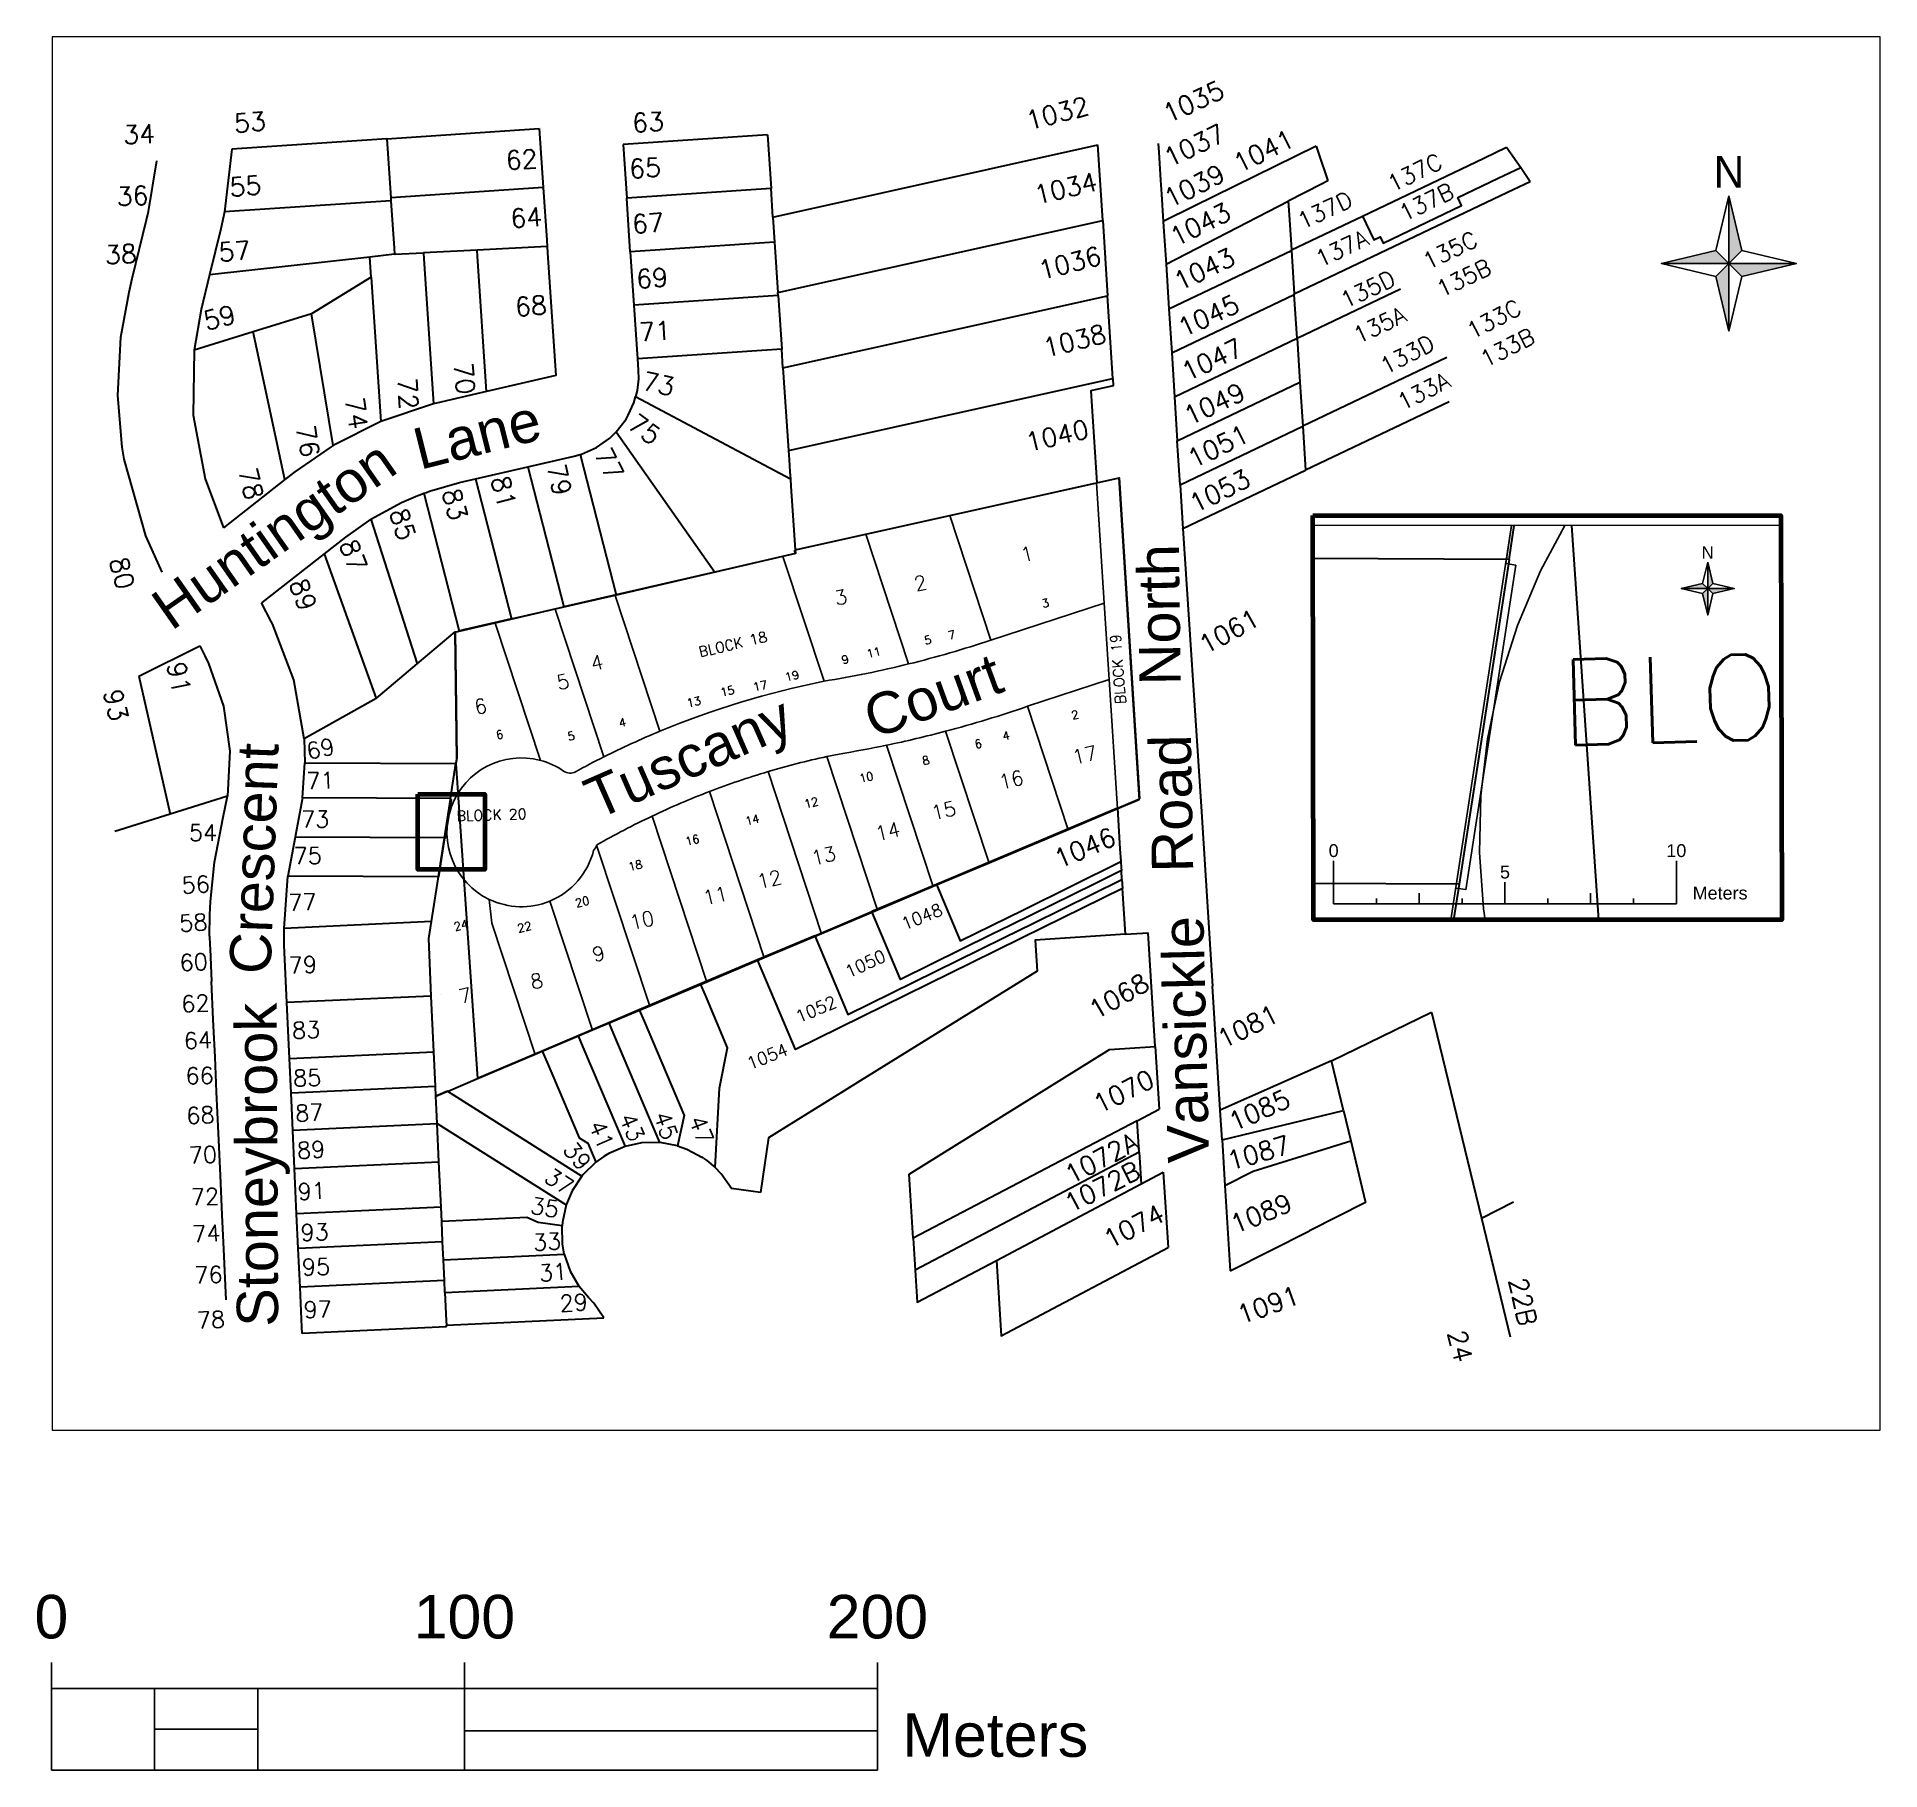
# Paper-space layout 'Layout2' of a CAD drawing. Header units: inches. Extents: x -0.03 to 8.44, y 0.06 to 8.03.
# The model-space entities are those that its viewports show. They can reach past a viewport. Long polylines and large blocks are cut down to what shows.
import ezdxf
from ezdxf.enums import TextEntityAlignment as Align

# ---------------------------------------------------------------- set-up
doc = ezdxf.new("R2010")
doc.units = ezdxf.units.IN
doc.header["$MEASUREMENT"] = 0
doc.layers.get('0').update_dxf_attribs({"color": 170})
for name, color, linetype, lineweight in [('Address', 3, 'Continuous', 30), ('Lot_Num', 6, 'Continuous', 30), ('Parcel', 8, 'Continuous', 30), ('Street Name', 244, 'Continuous', 30)]:
    doc.layers.add(name, color=color, linetype=linetype, lineweight=lineweight)
doc.layers.add('NewParcel', color=10, linetype='Continuous')
doc.styles.add('$10$Scale Bar', font='arial.ttf')
doc.styles.add('$13$Scale Bar', font='arial.ttf')
doc.styles.add('$3$North Arrow Text', font='', dxfattribs={"height": 0.1})
doc.styles.add('North Arrow Text', font='', dxfattribs={"height": 0.1})
doc.styles.add('ROMANS', font='romans.shx', dxfattribs={"height": 0.05})
doc.styles.get("Standard").update_dxf_attribs({"font": 'arial.ttf'})
doc.styles.get('$3$North Arrow Text').set_extended_font_data('Bodoni MT')
doc.styles.get('North Arrow Text').set_extended_font_data('Bodoni MT')

psp = doc.layouts.new('Layout2')

msp = doc.modelspace()

# ---------------------------------------------------------------- texts
at = {"layer": 'Address', "linetype": 'Continuous', "style": 'ROMANS'}
for s, p in [('3', (640506.0540137232, 4780738.617540958)), ('7', (640483.3966119636, 4780730.957394945)), ('5', (640477.5823000604, 4780729.700924013)), ('11', (640465.3104301512, 4780726.864292101)), ('9', (640457.5939006055, 4780724.991003788)), ('19', (640445.5536319597, 4780721.219685932)), ('17', (640437.827561513, 4780718.781957904)), ('15', (640429.8996750358, 4780717.513622805)), ('13', (640421.7580798261, 4780714.901288591)), ('2', (640513.2649439817, 4780711.62364859)), ('4', (640403.6345572755, 4780709.719504358)), ('6', (640373.9071689772, 4780706.78194361)), ('5', (640391.2209231217, 4780706.455547856)), ('4', (640496.5208809191, 4780706.553433057)), ('6', (640489.8017014334, 4780704.569430028)), ('8', (640477.1305098771, 4780700.539527428)), ('10', (640463.5333901583, 4780696.688728968)), ('12', (640450.2150655409, 4780690.525800633)), ('14', (640435.9156939029, 4780686.383700043)), ('16', (640421.403479707, 4780681.444299242)), ('18', (640407.6089608963, 4780675.316609367)), ('20', (640394.763645341, 4780666.533971404)), ('24', (640365.388551911, 4780660.833086366)), ('22', (640380.772646651, 4780660.42319477))]:
    msp.add_text(s, height=2, rotation=13.040497, dxfattribs=at).set_placement(p, align=Align.RIGHT)
at = {"layer": 'Lot_Num', "color": 7, "linetype": 'Continuous', "style": 'ROMANS'}
for s, height, rotation, p in [('1035', 4.5, 24.806152, (640534.7794314887, 4780855.516336021)), ('53', 4.5, 5.439818900000001, (640308.7557453986, 4780853.203867276)), ('63', 4.5, 3.109618900000001, (640405.0754995081, 4780853.385046951)), ('1037', 4.5, 25.7995, (640535.108697296, 4780844.810008219)), ('1041', 4.5, 26.332458, (640551.9374977013, 4780843.414204604)), ('65', 4.5, 3.4677119, (640404.3495386065, 4780842.246853654)), ('1039', 4.5, 26.565063, (640535.1726760052, 4780834.949273028)), ('55', 4.5, 4.6026311, (640307.6339955698, 4780837.791989813)), ('1043', 4.5, 26.50058, (640536.6104104631, 4780825.63714185)), ('67', 4.5, 4.0024719, (640405.0754939007, 4780828.873221661)), ('57', 4.5, 4.8483891, (640304.9836136512, 4780822.041784874)), ('1043', 4.5, 25.68927, (640537.5317982399, 4780814.880128008)), ('69', 4.5, 3.7882388, (640406.0631004269, 4780815.592650135)), ('1045', 4.5, 24.955383, (640538.4737478539, 4780803.665801626)), ('59', 4.5, 14.560731, (640301.8581086283, 4780805.374000165)), ('71', 4.5, 3.788727, (640406.7671195567, 4780802.734651402)), ('1047', 4.5, 25.441193, (640539.3540100767, 4780792.994923982)), ('73', 4.5, 347.8580929942704, (640407.0711942372, 4780791.095067272)), ('1049', 4.5, 25.136261, (640539.9031830092, 4780782.348808656)), ('75', 4.5, 323.6925049942704, (640403.4901781518, 4780781.955569627)), ('1051', 4.5, 26.283537, (640540.9117755594, 4780771.93235317)), ('77', 4.5, 296.7748409942704, (640395.5866816388, 4780775.5511415)), ('79', 4.5, 283.0867919942704, (640384.2688815731, 4780772.537273752)), ('1053', 4.5, 26.566101, (640541.3287124638, 4780761.092291258)), ('81', 4.5, 283.9885249942704, (640370.7151706442, 4780769.523846983)), ('83', 4.5, 285.0325319942705, (640358.86344289, 4780766.412157246)), ('85', 4.5, 287.2634889942704, (640346.1228072661, 4780761.495009589)), ('87', 4.5, 290.8418579942704, (640333.9546714999, 4780753.737206919)), ('89', 4.5, 290.8053589942704, (640321.7991619685, 4780744.235546607)), ('1061', 4.5, 28.76159699999999, (640543.8100689808, 4780726.881317889)), ('91', 4.5, 281.5372919942704, (640292.2369068466, 4780724.689721189)), ('93', 4.5, 283.0376889942705, (640276.8684457658, 4780717.969152128)), ('69', 4, 12.099518, (640326.5476656746, 4780701.492164)), ('71', 4, 1.677551, (640326.0969942106, 4780694.361591185)), ('73', 4, 0.32458499, (640324.776775093, 4780685.071766092)), ('75', 4, 0.7537230300000001, (640322.9977541383, 4780676.212907051)), ('77', 4, 2.0960081, (640321.7725931673, 4780664.881072111)), ('79', 4, 3.3121641, (640321.9159969544, 4780649.645074854)), ('1081', 4.5, 26.249451, (640548.0845752172, 4780631.493760797)), ('83', 4, 2.1432502, (640322.6482410992, 4780633.949133104)), ('85', 4, 1.396423, (640322.8931845328, 4780622.413327974)), ('1085', 4.5, 24.153259, (640550.6790973096, 4780611.413712002)), ('87', 4, 2.686249, (640323.4381784312, 4780613.897931696)), ('1087', 4.5, 16.202026, (640549.83325139, 4780602.039095406)), ('89', 4, 3.645049999999999, (640323.9025954386, 4780604.859779901)), ('91', 4, 3.3668821, (640324.0519037294, 4780594.887186117)), ('1089', 4.5, 22.283508, (640550.9646221214, 4780586.65676647)), ('93', 4, 2.181, (640324.7145578777, 4780585.005182817)), ('95', 4, 1.497131, (640325.0316987839, 4780576.646416731)), ('1091', 4.5, 19.851257, (640552.4614988745, 4780564.768434948)), ('97', 4, 1.960724, (640325.4548738212, 4780566.315904969))]:
    msp.add_text(s, height=height, rotation=rotation, dxfattribs=at).set_placement(p)
for s, height, rotation, p in [('1032', 4.5, 14.731416, (640515.937593611, 4780857.802694947)), ('34', 4.5, 2.48175, (640289.5348726229, 4780850.849844355)), ('62', 4.5, 3.7883301, (640382.1641040044, 4780844.804650372)), ('137C', 4, 25.88623, (640601.5576161668, 4780844.879408539)), ('1034', 4.5, 13.334749, (640517.9493848037, 4780839.457395863)), ('36', 4.5, 2.892822, (640287.9409975959, 4780835.939601202)), ('137B', 4, 25.618103, (640604.3711863351, 4780837.693342078)), ('137D', 4, 24.947845, (640579.8110311923, 4780835.642349779)), ('64', 4.5, 4.2139587, (640383.3307776235, 4780830.796816639)), ('137A', 4, 25.329712, (640583.7120982761, 4780826.334012376)), ('135C', 4, 25.650909, (640610.1122187662, 4780826.027837502)), ('38', 4.5, 3.0809939, (640285.1113770469, 4780821.842986252)), ('1036', 4.5, 14.508087, (640518.9511074638, 4780821.487481345)), ('135B', 4, 25.712036, (640613.4381417247, 4780819.318762193)), ('135D', 4, 25.270844, (640590.2032404984, 4780816.543134198)), ('68', 4.5, 4.516785099999999, (640384.4326350753, 4780809.423721812)), ('133C', 4, 27.581451, (640620.6784632206, 4780809.594026959)), ('135A', 4, 25.345276, (640592.8215892995, 4780807.803244874)), ('1038', 4.5, 13.958496, (640520.0881876779, 4780802.59617489)), ('133B', 4, 27.27185100000001, (640623.960870856, 4780802.658049087)), ('133D', 4, 27.372894, (640599.6910044354, 4780800.997667998)), ('70', 4.5, 275.5745849942704, (640362.4700861783, 4780789.74716578)), ('133A', 4, 26.565063, (640603.4608725602, 4780791.920879803)), ('72', 4.5, 273.6573489942704, (640348.6540273958, 4780786.141207757)), ('74', 4.5, 278.0596309942704, (640336.5176689542, 4780781.228275779)), ('1040', 4.5, 13.040497, (640515.8731342996, 4780779.520759646)), ('76', 4.5, 280.2605589942704, (640324.9154272524, 4780774.431952996)), ('78', 4.5, 284.2369379942704, (640311.4205492471, 4780764.027386267)), ('80', 4.5, 284.2041319942704, (640280.1992327728, 4780742.373635078)), ('1046', 4.5, 22.826508, (640522.554314605, 4780681.090945522)), ('56', 4, 3.6543577, (640302.8169196799, 4780669.494800583)), ('1048', 3, 21.863831, (640480.4380479924, 4780664.044626714)), ('58', 4, 3.940399199999999, (640302.2468824799, 4780660.298461854)), ('1050', 3, 24.572144, (640466.7042030375, 4780652.891576418)), ('60', 4, 2.786346, (640302.2976684915, 4780650.6660985)), ('1068', 4.5, 29.560608, (640530.622468898, 4780646.109606782)), ('62', 4, 3.0137939, (640302.7355977476, 4780640.695500189)), ('1052', 3, 23.197512, (640454.7852979954, 4780641.747005333)), ('64', 4, 2.8482361, (640303.3208262522, 4780631.747204685)), ('1054', 3, 21.672026, (640443.0133846125, 4780630.197764522)), ('66', 4, 1.14563, (640303.6924323664, 4780623.094133788)), ('1070', 4.5, 26.626648, (640531.8808385392, 4780622.636355748)), ('68', 4, 2.9976499, (640303.939034991, 4780613.648470638)), ('45', 4, 288.9607849942705, (640412.341962634, 4780609.062892129)), ('43', 4, 293.6856079942704, (640404.4659179422, 4780608.600298479)), ('47', 4, 291.5257569942706, (640421.1339395692, 4780607.991895093)), ('41', 4, 292.7855219942704, (640397.007522914, 4780606.800168741)), ('1072A', 4.5, 28.022644, (640527.9505410754, 4780607.502519539)), ('39', 4, 309.0626219942703, (640392.2755296492, 4780601.676395191)), ('70', 4, 2.613708, (640304.5146489807, 4780604.016814624)), ('1072B', 4.5, 26.923645, (640528.4662510762, 4780600.531609832)), ('37', 4, 327.0173949942704, (640389.0806762208, 4780595.849062237)), ('72', 4, 2.2175901, (640305.0238341723, 4780593.864231831)), ('35', 4, 350.9840087942704, (640386.8620247561, 4780590.603444717)), ('1074', 4.5, 27.47045900000001, (640534.328350245, 4780590.116424229)), ('74', 4, 3.296783200000001, (640305.4024609525, 4780585.007043906)), ('33', 4, 3.9892273, (640387.8865828228, 4780583.060579703)), ('31', 4, 4.9082651, (640389.3615662967, 4780575.720068072)), ('76', 4, 2.120209, (640305.8614373663, 4780574.944103186)), ('22B', 4.5, 282.7714229942704, (640619.7301106004, 4780564.077344271)), ('29', 4, 3.5487061, (640394.3372390271, 4780568.271568917)), ('78', 4, 3.086792, (640306.4841422517, 4780564.11463578)), ('24', 4.5, 283.7218629942705, (640604.1696629784, 4780555.288014079))]:
    msp.add_text(s, height=height, rotation=rotation, dxfattribs=at).set_placement(p, align=Align.RIGHT)
at = {"layer": 'Lot_Num', "linetype": 'Continuous', "style": 'ROMANS'}
for s, height, p in [('1', 3.5, (640502.3983126032, 4780749.919783549)), ('2', 3.5, (640476.5952146119, 4780742.924204224)), ('3', 3.5, (640457.321892212, 4780739.467462492)), ('BLOCK 18', 2.5, (640437.860109232, 4780730.138514969)), ('4', 3.5, (640398.2664565721, 4780723.665216796)), ('5', 3.5, (640390.0367712079, 4780718.995291674)), ('6', 3.5, (640370.0977542995, 4780713.048083179)), ('17', 3.5, (640517.8348961073, 4780701.635100521)), ('16', 3.5, (640500.0356014968, 4780695.618499443)), ('15', 3.5, (640483.6790357856, 4780688.160020757)), ('14', 3.5, (640470.145778536, 4780683.116844573)), ('13', 3.5, (640454.5957255963, 4780677.236883699)), ('12', 3.5, (640441.4777172848, 4780671.517463082)), ('11', 3.5, (640428.386912898, 4780667.561508336)), ('10', 3.5, (640410.6044736601, 4780661.613081973)), ('9', 3.5, (640398.6736854475, 4780653.181566189)), ('8', 3.5, (640383.6712411433, 4780646.551566721)), ('7', 3.5, (640366.3587428996, 4780643.050972398))]:
    msp.add_text(s, height=height, rotation=13.040497, dxfattribs=at).set_placement(p, align=Align.RIGHT)
for s, rotation, p in [('BLOCK 19', 94.47745580089136, (640524.5011229115, 4780715.109680437)), ('BLOCK 20', 1.677551, (640362.480151575, 4780686.6490659))]:
    msp.add_text(s, height=2.5, rotation=rotation, dxfattribs=at).set_placement(p)
at = {"layer": 'Lot_Num', "color": 7, "linetype": 'Continuous', "style": 'ROMANS'}
msp.add_text('54', height=4, dxfattribs=at).set_placement((640304.483445, 4780681.845734), align=Align.RIGHT)

# ---------------------------------------------------------------- blocks, each defined once
blk = doc.blocks.new('*U34')
for p, q in [((-3.760769216545677e-09, 0.3749999999999967), (-3.760769260632962e-09, 0.4949999999999968)), ((1.897747387172649, 0.3749999699138404), (1.897747385270215, 0.4949999699138405)), ((3.795494780290367, 0.3749999999999967), (3.795494778387933, 0.4949999999999968)), ((3.795494780290367, 0.3749999999999967), (-3.760769029526045e-09, 0.3749999999999967)), ((-3.760769078772912e-09, 0), (-3.760769216545677e-09, 0.3749999999999967)), ((0.4744368482794299, 0.187500000000012), (0.4744368482794298, 0.3749999999999967)), ((0.9488736965588602, 0.187500000000012), (0.9488736965588602, 0.3749999999999967)), ((1.897747390264103, 0.1800000174747017), (1.897747387172649, 0.3749999699138404)), ((3.795494783381821, 0.1800000174747017), (3.795494780290367, 0.3749999999999967)), ((0.4744368482794299, 0), (0.4744368482794299, 0.187500000000012)), ((0.4744368482794299, 0.187500000000012), (0.9488736965588602, 0.187500000000012)), ((0.9488736965588603, 0), (0.9488736965588602, 0.187500000000012)), ((1.897747393117755, -3.008615611746086e-08), (1.897747390264103, 0.1800000174747017)), ((1.897747390264103, 0.1800000174747017), (3.795494783381821, 0.1800000174747017)), ((3.795494786235472, 0), (3.795494783381821, 0.1800000174747017)), ((-3.760769078772912e-09, 0), (0.4744368445186609, 2.905087838214812e-17)), ((0.4744368482794299, 0), (0.9488736965588603, 0)), ((0.9488736965588603, 0), (1.897747393117755, 0)), ((1.897747393117755, -3.008615611746086e-08), (3.795494786235472, 0))]:
    blk.add_line(p, q)
at = {"style": '$10$Scale Bar'}
for tag, p in [('Map.ScaleBar.Div0', (-5.94510485285582e-09, 0.5449999999999968)), ('Map.ScaleBar.Div', (2.999999992152488, 0.5449999524391524)), ('Map.ScaleBar.Div2', (5.999999992152461, 0.5449999999999968))]:
    blk.add_attdef(tag, text='', height=0.2, dxfattribs=at).set_placement(p, align=Align.BOTTOM_CENTER)
blk.add_attdef('Map.ScaleBar.Units.Label', text='', height=0.2, dxfattribs=at).set_placement((6.11511486714635, 0.1610754532047726), align=Align.MIDDLE_LEFT)
blk = doc.blocks.new('*U36')
at = {"linetype": 'ByBlock', "lineweight": -2}
h = blk.add_hatch(color=0, dxfattribs=at)
h.paths.add_polyline_path([(7.669333739762796e-07, 0.3104644990367267), (1.513736749057841e-16, 3.193034415387613e-16), (0.05977448239835381, 0.05977418708000126)])
h.paths.add_polyline_path([(5.535969568169283e-16, -1.990951275473315e-21), (-0.05977418708000103, 0.05977448239835392), (-0.3104644990367264, 7.669333739043381e-07)])
h.paths.add_polyline_path([(-7.669333740787359e-07, -0.3104644990367259), (1.513738834816318e-16, 4.037376288284824e-16), (-0.05977448239835361, -0.05977418708000126)])
h.paths.add_polyline_path([(5.551115123101163e-16, -1.994692648123083e-21), (0.05977418708000182, -0.05977448239835374), (0.3104644990367265, -7.66933374310272e-07)])
at = {"color": 0, "linetype": 'ByBlock', "lineweight": -2}
blk.add_lwpolyline([(7.669333740569443e-07, 0.3104644990367263), (0.0597744823983538, 0.05977418708000126), (0.3104644990367265, -7.66933374310272e-07), (0.05977418708000096, -0.05977448239835393), (-7.669333740787359e-07, -0.3104644990367259), (-0.05977448239835361, -0.05977418708000126), (-0.3104644990367263, 7.669333739052054e-07), (-0.05977418708000102, 0.05977448239835392)], close=True, dxfattribs=at)
for points in [[(7.669333739762796e-07, 0.3104644990367263), (1.513738834816318e-16, 4.037376288284824e-16), (-7.669333740787359e-07, -0.3104644990367259)], [(-0.3104644990367263, 7.669333739052054e-07), (-1.012256433461417e-17, -5.984077942186015e-22), (0.3104644990367265, -7.66933374310272e-07)], [(1.513738834816318e-16, 4.037376288284824e-16), (-0.05977448239835361, -0.05977418708000126)], [(-0.05977418708000102, 0.05977448239835392), (1.513738834816318e-16, 4.037376288284824e-16)], [(0.0597744823983538, 0.05977418708000126), (2.321216087165931e-16, 4.037374293592176e-16)], [(1.513738834816318e-16, 4.037376288284824e-16), (0.05977418708000113, -0.05977448239835303)]]:
    blk.add_lwpolyline(points, dxfattribs=at)
at = {"color": 0, "linetype": 'ByBlock', "lineweight": -2, "insert": (8.612199515746991e-07, 0.3486329190367103), "char_height": 0.1454621701121181, "attachment_point": 8, "rotation": 359.9998584635421, "style": 'North Arrow Text'}
blk.add_mtext('N', dxfattribs=at)
blk = doc.blocks.new('*U44')
at = {"linetype": 'ByBlock', "lineweight": -2}
h = blk.add_hatch(color=0, dxfattribs=at)
h.paths.add_polyline_path([(2.368738773724526e-06, 0.121676122113906), (3.968821682079312e-16, 1.251375589366815e-16), (0.02342699685584889, 0.02342608474006862)])
h.paths.add_polyline_path([(5.545179331486913e-16, -6.149221878342617e-21), (-0.02342608474006819, 0.0234269968558486), (-0.1216761221139055, 2.368738773359471e-06)])
h.paths.add_polyline_path([(-2.368738773089082e-06, -0.1216761221139056), (3.96882812412128e-16, 1.582286998404831e-16), (-0.02342699685584814, -0.02342608474006861)])
h.paths.add_polyline_path([(5.551115122526118e-16, -6.160777423088749e-21), (0.02342608474006918, -0.02342699685584853), (0.1216761221139062, -2.368738773517889e-06)])
at = {"color": 0, "linetype": 'ByBlock', "lineweight": -2}
blk.add_lwpolyline([(2.368738773756619e-06, 0.1216761221139058), (0.02342699685584889, 0.02342608474006861), (0.1216761221139062, -2.368738773517889e-06), (0.02342608474006884, -0.0234269968558486), (-2.368738773089082e-06, -0.1216761221139056), (-0.02342699685584814, -0.02342608474006861), (-0.1216761221139055, 2.368738773359905e-06), (-0.02342608474006818, 0.0234269968558486)], close=True, dxfattribs=at)
for points in [[(2.36873877372496e-06, 0.1216761221139058), (3.96882812412128e-16, 1.582286998404831e-16), (-2.368738773089082e-06, -0.1216761221139056)], [(-0.1216761221139055, 2.368738773359905e-06), (3.335870199317387e-16, -1.848233226840574e-21), (0.1216761221139062, -2.368738773517889e-06)], [(3.96882812412128e-16, 1.582286998404831e-16), (-0.02342699685584814, -0.02342608474006861)], [(-0.02342608474006818, 0.0234269968558486), (3.96882812412128e-16, 1.582286998404831e-16)], [(0.02342699685584889, 0.02342608474006861), (4.285291684579668e-16, 1.582280837627408e-16)], [(3.96882812412128e-16, 1.582286998404831e-16), (0.02342608474006891, -0.02342699685584825)]]:
    blk.add_lwpolyline(points, dxfattribs=at)
at = {"color": 0, "linetype": 'ByBlock', "lineweight": -2, "insert": (2.659950866033873e-06, 0.1366349510531961), "char_height": 0.05700900692907246, "attachment_point": 8, "rotation": 359.99888459023754, "style": '$3$North Arrow Text'}
blk.add_mtext('N', dxfattribs=at)
blk = doc.blocks.new('*U46')
for p, q in [((0, 0.1968503937007874), (0, 0)), ((1.574803149606299, 0.1968503937007874), (1.574803149606299, 0)), ((0.7874015748031497, 0), (0.7874015748031497, 0.0984251968503937)), ((0, 0), (1.574803149606299, 0)), ((0.1968503937007874, 0.02460629921259982), (0.1968503937007874, 0)), ((0.3937007874015748, 0.04921259842520034), (0.3937007874015748, 0)), ((0.5905511811023623, 0.02460629921259982), (0.5905511811023623, 0)), ((0.9842519685039369, 0.02460629921259982), (0.9842519685039369, 0)), ((1.181102362204725, 0.04921259842520034), (1.181102362204725, 0)), ((1.377952755905512, 0.02460629921259982), (1.377952755905512, 0))]:
    blk.add_line(p, q)
at = {"style": '$13$Scale Bar'}
for tag, p in [('Map.ScaleBar.Div0', (6.026805113914139e-18, 0.1968503937007874)), ('Map.ScaleBar.Div2', (1.574803149606299, 0.1968503937007874)), ('Map.ScaleBar.Div', (0.7874015748031497, 0.0984251968503937))]:
    blk.add_attdef(tag, text='', height=0.05905511811023622, dxfattribs=at).set_placement(p, align=Align.BOTTOM_CENTER)
blk.add_attdef('Map.ScaleBar.Units.Label', text='', height=0.05905511811023622, dxfattribs=at).set_placement((1.649865050598604, 0.04921259842519685), align=Align.MIDDLE_LEFT)
blk = doc.blocks.new('ACMAP_ANN_TEMPLATE_StreetName')
at = {"layer": 'Street Name'}
blk.add_attdef('Streetname', (0, 0), '', height=10, dxfattribs=at)
blk = doc.blocks.new('ACMAP_ANN_TEMPLATE_StreetSuf')
at = {"layer": 'Street Name'}
blk.add_attdef('streetsuf', (0, 0), '', height=10, dxfattribs=at)
blk = doc.blocks.new('ACMAP_ANN_TEMPLATE_sufdir')
at = {"layer": 'Street Name'}
blk.add_attdef('sufdir', (0, 0), '', height=10, dxfattribs=at)

# ---------------------------------------------------------------- linework, layer by layer
at = {"layer": 'NewParcel'}
for p, q in [((640517.3609712096, 4780768.5193431), (640522.7657354065, 4780769.767434835)), ((640522.7657354065, 4780769.767434835), (640527.7558574689, 4780691.801975099)), ((640481.8396990186, 4780760.609730722), (640517.2972159436, 4780768.514670793)), ((640461.5097986654, 4780756.077359088), (640481.8396990186, 4780760.609730722)), ((640481.8396990186, 4780760.609730722), (640491.7832757145, 4780730.469625771)), ((640444.2651551665, 4780752.232818206), (640461.5097986654, 4780756.077359088)), ((640461.5097986654, 4780756.077359088), (640471.869753628, 4780724.675164544)), ((640444.3264015561, 4780751.32087255), (640444.2651551665, 4780752.232818206)), ((640441.4715324203, 4780750.661613711), (640444.3264015561, 4780751.32087255)), ((640400.8047497832, 4780741.270662803), (640441.4715324203, 4780750.661613711)), ((640441.4715324203, 4780750.661613711), (640451.4191820413, 4780720.509163263)), ((640386.2858402288, 4780737.917892851), (640400.8047497832, 4780741.270662803)), ((640400.8047497832, 4780741.270662803), (640411.6540823625, 4780708.385109385)), ((640491.7832757145, 4780730.469625771), (640519.217168024, 4780739.423156736)), ((640371.7669306743, 4780734.565122899), (640386.2858402288, 4780737.917892851)), ((640386.2858402288, 4780737.917892851), (640398.0747653001, 4780702.184328382)), ((640361.9902218314, 4780732.307442629), (640371.7669306743, 4780734.565122899)), ((640371.7669306743, 4780734.565122899), (640382.7312450624, 4780701.331046621)), ((640362.3776208345, 4780701.716895543), (640361.9902218314, 4780732.307442629)), ((640500.6780623562, 4780714.439993198), (640520.4401994874, 4780720.889712572)), ((640520.4457166528, 4780720.889129521), (640522.5069282467, 4780689.589926723)), ((640510.54018055, 4780684.546798174), (640500.6780623562, 4780714.439993198)), ((640491.3791929588, 4780676.471811887), (640480.846608632, 4780708.397265547)), ((640477.8532478878, 4780670.771593125), (640466.5555802447, 4780705.016100799)), ((640452.0590257905, 4780702.257908791), (640455.0406105507, 4780702.881020593)), ((640464.3273028168, 4780665.071374362), (640452.0590257905, 4780702.257908791)), ((640355.6505288646, 4780658.108712714), (640362.3776208345, 4780701.716895543)), ((640362.3776208345, 4780701.716895543), (640360.8719377528, 4780691.956347686)), ((640360.8719377528, 4780691.956347686), (640362.3776208345, 4780701.716895543)), ((640362.3776208345, 4780701.716895543), (640362.3776208345, 4780701.716895543)), ((640450.8013577458, 4780659.3711556), (640437.8550953402, 4780698.612740351)), ((640436.9335319266, 4780653.526858547), (640423.649530039, 4780693.792169844)), ((640361.1684440458, 4780691.910552245), (640360.359955044, 4780686.66954523)), ((640360.8719524128, 4780691.956287813), (640361.168445361, 4780691.910550174)), ((640522.5069282467, 4780689.589926723), (640527.7558574689, 4780691.801975099)), ((640522.5069282467, 4780689.589926723), (640510.54018055, 4780684.546798174)), ((640423.0666276189, 4780647.682949845), (640409.8067499801, 4780687.875137817)), ((640360.3596026029, 4780686.669646632), (640359.7078412446, 4780682.444622119)), ((640510.54018055, 4780684.546798174), (640491.3791929588, 4780676.471811887)), ((640359.7093194588, 4780682.447974287), (640359.4128265106, 4780682.493711926)), ((640409.1997233111, 4780641.839041143), (640396.3355460116, 4780680.831816658)), ((640491.3791929588, 4780676.471811887), (640477.8532478878, 4780670.771593125)), ((640477.8532478878, 4780670.771593125), (640464.3273028168, 4780665.071374362)), ((640370.991604528, 4780661.900041835), (640370.346401877, 4780667.693223564)), ((640395.3328190034, 4780635.995132441), (640385.0107735745, 4780667.282418903)), ((640464.3273028168, 4780665.071374362), (640450.8013577458, 4780659.3711556)), ((640381.4659146956, 4780630.151223739), (640370.991604528, 4780661.900041835)), ((640450.8013577458, 4780659.3711556), (640436.9335319266, 4780653.526858547)), ((640357.4098582793, 4780620.013315932), (640355.6505288646, 4780658.108712714)), ((640436.9335319266, 4780653.526858547), (640423.0666276189, 4780647.682949845)), ((640423.0666276189, 4780647.682949845), (640409.1997233111, 4780641.839041143)), ((640358.5695469682, 4780644.693467969), (640358.5695469682, 4780644.693467969)), ((640409.1997233111, 4780641.839041143), (640395.3328190034, 4780635.995132441)), ((640395.3328190034, 4780635.995132441), (640381.4659146956, 4780630.151223739)), ((640381.4659146956, 4780630.151223739), (640357.4098582793, 4780620.013315932))]:
    msp.add_line(p, q, dxfattribs=at)
for points in [[(640517.3609712096, 4780768.5193431), (640519.245231704, 4780739.425295816)], [(640520.4457166528, 4780720.889129521), (640519.245231704, 4780739.425295816)]]:
    msp.add_lwpolyline(points, dxfattribs=at)
for centre, radius, start, end in [((640411.7838099113, 4780968.284498247), 250.91, 283.8553851716202, 288.5926240138465), ((640411.6033783184, 4780968.239924119), 250.91, 279.1306119429649, 283.8978257218672), ((640493.5365685704, 4780511.096534733), 213.606, 101.3717061118776, 112.5403645412474), ((640412.4404195348, 4780968.46106809), 268.91, 284.7370405510553, 289.1553594743361), ((640493.5372641352, 4780511.096823421), 213.606, 112.5405665446679, 116.5455573530901), ((640411.8110618097, 4780968.294709503), 268.91, 281.7463471842935, 284.8757413642128), ((640411.7846363963, 4780968.289213384), 268.91, 279.2566254130612, 281.7520980520006), ((640493.5448105282, 4780511.100593595), 213.606, 116.5478200898715, 118.6195926013828), ((640493.5458353193, 4780511.10207741), 195.606, 102.2450794680292, 106.5414400346776), ((640378.1029489832, 4780683.936252129), 18, 75.10031027115792, 244.4740856519116), ((640378.146580102, 4780683.924701594), 18, 55.46157885273367, 75.24397669629333), ((640389.907278301, 4780701.011480873), 2.743, 235.4546590238152, 298.8120076489674), ((640493.5632252462, 4780511.107243103), 195.606, 106.5467537759633, 110.9418959958903), ((640493.5530273843, 4780511.103340697), 195.606, 110.9386976574461, 115.3494235623147), ((640493.6337235197, 4780511.141593341), 195.606, 115.3755818540171, 119.8294011749088), ((640393.6718456786, 4780681.486606346), 2.743, 314.8222582009488, 346.1894085121008), ((640378.1467675531, 4780683.922293342), 18, 292.4163176057426, 345.912411084525), ((640378.1388885019, 4780683.919041023), 18, 244.347245179115, 292.4434500514089)]:
    msp.add_arc(centre, radius, start, end, dxfattribs=at)
at = {"layer": 'Parcel', "color": 241, "linetype": 'Continuous'}
for p, q in [((640345.532445, 4780851.783734), (640382.4582260001, 4780854.264202801)), ((640382.458445, 4780854.263734001), (640383.41547625, 4780840.000062001)), ((640437.706445, 4780852.749734), (640402.759179, 4780850.4196559)), ((640437.7024450001, 4780852.801734), (640437.7063512501, 4780852.749976189)), ((640437.706445, 4780852.749734), (640438.57265594, 4780839.779031)), ((640345.532445, 4780851.783734), (640308.014867, 4780849.2632262)), ((640345.532445, 4780851.783734), (640346.48947625, 4780837.520062)), ((640402.757445, 4780850.419734), (640403.6275621899, 4780837.450007)), ((640439.0334450001, 4780832.858734), (640517.730711, 4780850.316742)), ((640518.892445, 4780832.068734), (640517.7303356, 4780850.316781)), ((640616.6954450001, 4780849.774734001), (640620.0938825001, 4780844.857741801)), ((640308.0144450001, 4780849.262734001), (640306.2156169001, 4780834.115273001)), ((640620.093445, 4780844.857734), (640622.4157106, 4780841.4993356)), ((640383.415445, 4780839.999734), (640346.489664, 4780837.5192652)), ((640438.571445, 4780839.779734001), (640403.628086, 4780837.449655901)), ((640439.0334450001, 4780832.858734), (640438.57153094, 4780839.779632401)), ((640346.4894450001, 4780837.519734), (640346.5363200001, 4780836.82344494)), ((640404.4994450001, 4780824.479734001), (640403.6283512501, 4780837.449461001)), ((640346.5364450001, 4780836.823734), (640306.2161330001, 4780834.1157262)), ((640534.226445, 4780821.422734001), (640563.816289, 4780836.702031001)), ((640439.0334450001, 4780832.858734), (640439.4367653101, 4780826.809905901)), ((640564.5704450001, 4780824.934734), (640581.760875, 4780833.1134449)), ((640283.9164450001, 4780817.983734), (640287.3363669001, 4780832.175140001)), ((640440.250445, 4780814.622734), (640518.893023, 4780832.068046)), ((640518.892445, 4780832.068734), (640520.0526012001, 4780813.819711001)), ((640439.436445, 4780826.809734), (640404.498945, 4780824.4796559)), ((640439.436445, 4780826.809734), (640440.24992156, 4780814.623211)), ((640384.373445, 4780825.737734), (640367.38907, 4780824.87445275)), ((640367.388445, 4780824.873734), (640354.4011400001, 4780824.21357775)), ((640534.9114450001, 4780810.650734), (640564.579414, 4780824.797218)), ((640564.579445, 4780824.796734001), (640564.5706559375, 4780824.93442931)), ((640564.579445, 4780824.796734001), (640565.25522625, 4780814.255718)), ((640347.407445, 4780823.858734), (640354.4015856, 4780824.21420275)), ((640404.4994450001, 4780824.479734001), (640405.3705387501, 4780811.510984001)), ((640347.407445, 4780823.858734), (640341.4484606, 4780823.19076525)), ((640341.448445, 4780823.190734), (640302.626179, 4780818.8391715)), ((640341.7764450001, 4780818.306734), (640341.44734344, 4780823.1905231)), ((640534.226445, 4780821.422734001), (640534.9110153101, 4780810.650273001)), ((640341.7764450001, 4780818.306734), (640327.294023, 4780809.400484)), ((640341.7764450001, 4780818.306734), (640344.1192184001, 4780783.396578)), ((640565.9404450001, 4780803.571734), (640590.958023, 4780815.489703)), ((640440.302445, 4780813.838734), (640440.249710625, 4780814.62291369)), ((640535.5874450001, 4780800.004734), (640565.2602970001, 4780814.154148)), ((640565.260445, 4780814.154734001), (640565.2536090625, 4780814.256296501)), ((640565.9404450001, 4780803.571734), (640565.2607575001, 4780814.154742)), ((640440.302445, 4780813.838734), (640405.3698280001, 4780811.510609)), ((640440.302445, 4780813.838734), (640441.16767938, 4780800.869007)), ((640441.466445, 4780796.386734), (640520.052383, 4780813.819351001)), ((640521.3304450001, 4780793.745734001), (640520.0531012001, 4780813.818976001)), ((640405.370445, 4780811.510734), (640406.24056219, 4780798.540031)), ((640534.9114450001, 4780810.650734), (640535.5882028101, 4780800.005226)), ((640327.294445, 4780809.400734), (640313.218273, 4780805.0599137)), ((640332.515445, 4780777.539734), (640327.2947419, 4780809.400086001)), ((640313.218445, 4780805.059734), (640298.882507, 4780800.6388356)), ((640320.868445, 4780769.312734), (640313.2190309, 4780805.059804)), ((640280.392445, 4780789.663734), (640281.13267938, 4780803.806312)), ((640536.265445, 4780789.360734), (640565.943179, 4780803.512101)), ((640565.9434450001, 4780803.511734), (640565.9405153126, 4780803.571304312)), ((640565.9434450001, 4780803.511734), (640566.6250856201, 4780792.880875001)), ((640441.1684450001, 4780800.869734), (640406.240711, 4780798.540632401)), ((640441.466445, 4780796.386734), (640441.16761688, 4780800.869155901)), ((640535.5874450001, 4780800.004734), (640536.2651793801, 4780789.360203)), ((640602.2124450001, 4780798.874734), (640567.3071720001, 4780782.233132)), ((640441.466445, 4780796.386734), (640442.8053122, 4780776.327164001)), ((640442.8054450001, 4780776.327734), (640521.329859, 4780793.746679)), ((640536.942445, 4780778.715734), (640566.625062, 4780792.880773)), ((640566.625445, 4780792.880734), (640567.30806219, 4780782.233273)), ((640443.265445, 4780769.443734), (640405.796695, 4780789.343148001)), ((640536.265445, 4780789.360734), (640536.9422028101, 4780778.716202999)), ((640602.7644450001, 4780788.166734001), (640567.9900310001, 4780771.584703)), ((640356.858445, 4780787.631734001), (640344.120164, 4780783.396382401)), ((640344.120445, 4780783.396734), (640332.515953, 4780777.5402887)), ((640537.6194450001, 4780768.070734), (640567.3079220001, 4780782.232843)), ((640567.307445, 4780782.233734), (640567.99006219, 4780771.585296)), ((640401.1024450001, 4780780.852734), (640424.9471720001, 4780746.908398001)), ((640537.6194450001, 4780768.070734), (640536.94268719, 4780778.716242)), ((640392.3354450001, 4780775.365734001), (640401.0756794001, 4780741.410656)), ((640367.015445, 4780769.471734), (640379.679507, 4780772.393609)), ((640379.679445, 4780772.393734001), (640388.4079606, 4780738.493343)), ((640538.309445, 4780757.432734), (640567.990109, 4780771.585078)), ((640320.868445, 4780769.312734), (640305.9817260001, 4780757.648672001)), ((640367.015445, 4780769.471734), (640375.7420075, 4780735.576226001)), ((640444.4084450001, 4780752.316734), (640517.4445780001, 4780768.518882)), ((640354.491445, 4780765.992734), (640363.0754294001, 4780732.659726)), ((640341.709445, 4780759.723734001), (640352.9037810001, 4780724.716898001)), ((640538.309445, 4780757.432734), (640542.7518278001, 4780690.146601001)), ((640330.3424450001, 4780751.332734), (640315.2311170001, 4780739.491914)), ((640330.3424450001, 4780751.332734), (640342.9420540001, 4780716.348359)), ((640424.946445, 4780746.908734), (640401.0753510001, 4780741.4106871)), ((640401.0754450001, 4780741.410734001), (640388.4084530001, 4780738.493741801)), ((640375.7424450001, 4780735.576734), (640388.4084610001, 4780738.4947028)), ((640352.9034450001, 4780724.716734), (640362.0811794001, 4780732.4306012)), ((640362.0804450001, 4780732.429734), (640363.07556219, 4780732.65922619)), ((640285.502445, 4780721.731734), (640300.2641639999, 4780729.0315387)), ((640342.9434450001, 4780716.348734001), (640352.9034059001, 4780724.7168981)), ((640285.502445, 4780721.731734), (640293.0903356, 4780688.319625)), ((640342.9434450001, 4780716.348734001), (640325.501062, 4780706.567484001)), ((640325.5014450001, 4780706.566734), (640325.69089812, 4780700.7327496)), ((640325.1414450001, 4780692.243734), (640325.6902731201, 4780700.732991801)), ((640325.6904450001, 4780700.732734), (640362.2754060001, 4780700.55890588)), ((640360.9674450001, 4780692.075734001), (640362.2750622, 4780700.559132401)), ((640362.275445, 4780700.558734001), (640367.4922419001, 4780624.319476001)), ((640306.961445, 4780692.655734001), (640293.089375, 4780688.319796501)), ((640360.9674450001, 4780692.075734001), (640325.141273, 4780692.243702751)), ((640360.9674450001, 4780692.075734001), (640359.5084606, 4780682.608937101)), ((640522.446445, 4780689.793734), (640527.7999606, 4780692.0515465)), ((640522.446445, 4780689.793734), (640478.628086, 4780671.323031)), ((640542.752445, 4780690.146734), (640545.4643591, 4780646.710211)), ((640293.089445, 4780688.319734001), (640279.686125, 4780684.130280901)), ((640323.348445, 4780682.775734), (640321.5418044, 4780673.2981949)), ((640359.508445, 4780682.608734), (640323.347312, 4780682.775726191)), ((640359.508445, 4780682.608734), (640358.0475075, 4780673.131194901)), ((640302.8104450001, 4780667.176734), (640303.7791950001, 4780676.697241801)), ((640523.545445, 4780672.499734), (640523.40774969, 4780674.6598902)), ((640320.694445, 4780660.677734001), (640321.54112469, 4780673.297851001)), ((640358.0484450001, 4780673.131734001), (640321.5416090001, 4780673.297749621)), ((640356.382445, 4780662.323734), (640358.0484606, 4780673.132328)), ((640523.545445, 4780672.499734), (640523.6831403101, 4780670.339577801)), ((640478.628445, 4780671.323734), (640462.966336, 4780664.7221715)), ((640524.3864450001, 4780659.276734), (640523.6833200001, 4780670.340211)), ((640449.1464450001, 4780658.895734), (640462.9667570001, 4780664.7219059)), ((640356.382445, 4780662.323734), (640320.693968, 4780660.6782262)), ((640524.3864450001, 4780659.276734), (640529.8639841, 4780659.63317931)), ((640531.616445, 4780632.095734), (640529.8644919001, 4780659.632843)), ((640449.1464450001, 4780658.895734), (640435.3271090001, 4780653.0705387)), ((640435.3274450001, 4780653.070734), (640421.5071330001, 4780647.2445621)), ((640303.5314450001, 4780638.592734001), (640303.1095700001, 4780647.778280901)), ((640421.5064450001, 4780647.244734), (640406.6519530001, 4780640.9400465)), ((640547.3374450001, 4780616.692734), (640545.4634216, 4780646.710312)), ((640356.316445, 4780644.299734), (640321.358437, 4780642.6932887)), ((640356.936445, 4780630.806734), (640356.31632781, 4780644.299898)), ((640321.978445, 4780629.200734001), (640321.3583278101, 4780642.693898001)), ((640406.652445, 4780640.939734001), (640399.2627966, 4780637.803991801)), ((640574.267445, 4780628.623734), (640598.489125, 4780640.418656)), ((640598.4894450001, 4780640.418734), (640610.60175, 4780590.537875)), ((640303.949445, 4780629.496734001), (640303.53147625, 4780638.5934137)), ((640399.262445, 4780637.803734), (640391.8727966, 4780634.6670152)), ((640391.873445, 4780634.666734001), (640383.1839919001, 4780630.979234001)), ((640531.616445, 4780632.095734), (640532.58324188, 4780616.888703)), ((640321.978445, 4780629.200734001), (640356.9364530001, 4780630.807179301)), ((640357.3204450001, 4780622.457734), (640356.93665594, 4780630.8063668)), ((640383.184445, 4780630.979734001), (640367.493039, 4780624.319577801)), ((640304.3354450001, 4780621.093734), (640303.9497028101, 4780629.4970543)), ((640322.3624450001, 4780620.851734), (640321.97865594, 4780629.200366801)), ((640574.267445, 4780628.623734), (640547.337757, 4780616.692093)), ((640577.174445, 4780616.582734), (640574.2672184, 4780628.62375)), ((640322.3624450001, 4780620.851734), (640357.3204530001, 4780622.458179301)), ((640357.431445, 4780620.049734), (640357.32011688, 4780622.4579371)), ((640304.795445, 4780611.081734001), (640304.3345075, 4780621.093453)), ((640322.782445, 4780611.730734), (640322.36252312, 4780620.8518278)), ((640360.238445, 4780621.241734), (640357.4308278001, 4780620.0503278)), ((640527.262445, 4780614.100734), (640532.5817809, 4780616.8888199)), ((640547.7864450001, 4780609.488734), (640547.3391793801, 4780616.6928356)), ((640547.7864450001, 4780609.488734), (640577.1760930001, 4780616.582484)), ((640577.174445, 4780616.582734), (640578.9527653, 4780609.2174996)), ((640527.262445, 4780614.100734), (640473.009515, 4780585.658351)), ((640527.748445, 4780606.483734), (640527.26407, 4780614.1009215)), ((640357.740445, 4780613.337734001), (640322.782437, 4780611.730312101)), ((640357.733445, 4780613.477734), (640388.998093, 4780593.743359)), ((640357.733445, 4780613.477734), (640357.7402809375, 4780613.33808556)), ((640358.162445, 4780604.148734001), (640357.74057, 4780613.3381871)), ((640323.2054450001, 4780602.540734001), (640322.78259344, 4780611.7301871)), ((640305.267445, 4780600.833734), (640304.7957653101, 4780611.081781)), ((640547.7864450001, 4780609.488734), (640548.47296844, 4780598.438929)), ((640578.953445, 4780609.217734001), (640582.5511012, 4780594.314414001)), ((640527.748445, 4780606.483734), (640473.5043040001, 4780577.909515001)), ((640527.748445, 4780606.483734), (640528.23282, 4780598.8684996)), ((640323.2054450001, 4780602.540734001), (640358.1624760001, 4780604.148155901)), ((640358.665445, 4780593.202734), (640358.1625153101, 4780604.149023)), ((640323.708445, 4780591.594734), (640323.20551531, 4780602.541023)), ((640528.2324450001, 4780598.868734), (640533.5517809001, 4780601.6831871)), ((640533.551445, 4780601.682734), (640534.7135544, 4780583.434687001)), ((640473.010445, 4780585.658734), (640472.02411688, 4780601.153851001)), ((640305.703445, 4780591.366734), (640305.26789812, 4780600.8345074)), ((640493.148445, 4780580.297734001), (640528.2324290001, 4780598.868046001)), ((640548.471445, 4780598.438734001), (640549.7585544001, 4780577.741468)), ((640610.601445, 4780590.537734), (640618.3660934, 4780594.4644918)), ((640582.5504450001, 4780594.314734001), (640568.951812, 4780587.4426637)), ((640358.665445, 4780593.202734), (640323.708414, 4780591.5953121)), ((640358.8254450001, 4780589.720734), (640358.6652887501, 4780593.202179301)), ((640306.086445, 4780583.008734), (640305.70265594, 4780591.3661559)), ((640324.093445, 4780583.214734), (640323.7077028101, 4780591.594616801)), ((640610.601445, 4780590.537734), (640617.5399216, 4780561.830703)), ((640359.051445, 4780584.822734), (640358.82683562, 4780589.7211715)), ((640549.758445, 4780577.741734), (640568.9518040001, 4780587.4429059)), ((640473.010445, 4780585.658734), (640473.5036090601, 4780577.9097106)), ((640359.051445, 4780584.822734), (640324.0944139999, 4780583.2153121)), ((640359.2514450001, 4780580.457734), (640359.0522262501, 4780584.8219918)), ((640324.527445, 4780573.786734), (640324.09385125, 4780583.2154449)), ((640306.649445, 4780570.786734), (640306.086945, 4780583.00939)), ((640359.2514450001, 4780580.457734), (640388.503398, 4780581.8034371)), ((640359.4844450001, 4780575.393734001), (640359.2510465601, 4780580.4581871)), ((640359.4844450001, 4780575.393734001), (640324.527414, 4780573.7863121)), ((640359.615445, 4780572.541734001), (640359.48458562, 4780575.393296501)), ((640359.615445, 4780572.541734001), (640392.057828, 4780574.033921501)), ((640359.9794450001, 4780564.625734), (640398.1269060001, 4780566.381593401)), ((640360.000445, 4780564.182734), (640359.979937188, 4780564.62609338)), ((640360.000445, 4780564.182734), (640325.043414, 4780562.5753121))]:
    msp.add_line(p, q, dxfattribs=at)
for points in [[(640532.3274450001, 4780850.687734, 0), (640532.466445, 4780848.549734, 0), (640532.907445, 4780841.764734, 0)], [(640570.5654450001, 4780850.025734, 0), (640540.900445, 4780835.403734, 0), (640533.5534450001, 4780831.782734, 0)], [(640570.5654450001, 4780850.025734, 0), (640571.2274450001, 4780848.099734, 0), (640573.439445, 4780841.660734001, 0)], [(640581.760445, 4780833.113734, 0), (640611.2074450001, 4780847.159734, 0), (640616.694445, 4780849.774734001, 0)], [(640287.3354450001, 4780832.174734, 0), (640287.8274450001, 4780834.213734, 0), (640289.8154450001, 4780846.508734, 0)], [(640581.760445, 4780833.113734, 0), (640584.520445, 4780827.325734001, 0), (640586.066445, 4780828.062734, 0), (640586.777445, 4780826.572734, 0), (640605.780445, 4780835.634734, 0), (640604.8474450001, 4780837.586734001, 0), (640614.606445, 4780842.241734, 0), (640620.0924450001, 4780844.857734, 0)], [(640532.9064450001, 4780841.764734, 0), (640533.1244450001, 4780838.415734001, 0), (640533.5534450001, 4780831.782734, 0)], [(640573.4384450001, 4780841.659734, 0), (640571.855445, 4780840.843734, 0), (640563.8154450001, 4780836.702734, 0)], [(640565.2544450001, 4780814.255734, 0), (640616.927445, 4780838.883734, 0), (640622.4164450001, 4780841.498734, 0)], [(640383.415445, 4780839.999734, 0), (640384.272445, 4780827.234734001, 0), (640384.373445, 4780825.737734, 0)], [(640346.5364450001, 4780836.823734, 0), (640347.3054450001, 4780825.355734, 0), (640347.407445, 4780823.858734, 0)], [(640563.816445, 4780836.702734, 0), (640564.0284450001, 4780833.382734001, 0), (640564.5704450001, 4780824.934734, 0)], [(640306.2154450001, 4780834.115734001, 0), (640305.322445, 4780830.033734, 0), (640302.6264450001, 4780818.838734, 0)], [(640533.5534450001, 4780831.782734, 0), (640533.7124450001, 4780829.336734001, 0), (640534.226445, 4780821.422734001, 0)], [(640384.373445, 4780825.737734, 0), (640384.473445, 4780824.241734, 0), (640386.471445, 4780794.483734, 0), (640369.689445, 4780790.610734, 0)], [(640369.689445, 4780790.610734, 0), (640367.4894450001, 4780823.377734, 0), (640367.388445, 4780824.873734, 0)], [(640354.4014450001, 4780824.213734, 0), (640354.502445, 4780822.717734001, 0), (640356.858445, 4780787.631734001, 0)], [(640302.6264450001, 4780818.838734, 0), (640300.6124450001, 4780810.484734001, 0), (640298.882445, 4780800.638734001, 0)], [(640281.132445, 4780803.806734, 0), (640283.1174450001, 4780814.664734, 0), (640283.9164450001, 4780817.983734, 0)], [(640298.882445, 4780800.638734001, 0), (640298.672445, 4780784.921734001, 0), (640301.5334450001, 4780769.465734, 0), (640305.981445, 4780757.648734001, 0)], [(640406.240445, 4780798.539734, 0), (640406.422445, 4780795.819734001, 0), (640406.4524450001, 4780793.674734, 0), (640406.137445, 4780790.860734, 0), (640405.873445, 4780789.638734001, 0), (640405.796445, 4780789.342734001, 0)], [(640521.3304450001, 4780793.745734001, 0), (640521.4404450001, 4780792.013734001, 0), (640516.0334450001, 4780790.776734, 0), (640517.444445, 4780768.518734001, 0)], [(640369.689445, 4780790.610734, 0), (640358.6314450001, 4780788.059734, 0), (640356.858445, 4780787.631734001, 0)], [(640281.671445, 4780775.698734, 0), (640281.439445, 4780777.182734, 0), (640280.392445, 4780789.663734, 0)], [(640401.1024450001, 4780780.852734, 0), (640403.483445, 4780783.971734, 0), (640404.0164450001, 4780784.888734001, 0), (640405.348445, 4780787.883734, 0), (640405.797445, 4780789.342734001, 0)], [(640392.3354450001, 4780775.365734001, 0), (640392.704445, 4780775.482734, 0), (640396.292445, 4780777.064734001, 0), (640399.502445, 4780779.316734, 0), (640401.1024450001, 4780780.852734, 0)], [(640332.515445, 4780777.539734, 0), (640332.040445, 4780777.252734, 0), (640323.230445, 4780771.163734, 0), (640320.868445, 4780769.312734, 0)], [(640442.8054450001, 4780776.327734, 0), (640442.956445, 4780774.075734001, 0), (640443.147445, 4780771.204734, 0), (640443.265445, 4780769.443734, 0)], [(640291.167445, 4780746.863734, 0), (640287.1784450001, 4780755.700734001, 0), (640281.926445, 4780774.217734001, 0), (640281.671445, 4780775.698734, 0)], [(640379.679445, 4780772.393734001, 0), (640390.942445, 4780774.993734, 0), (640392.3354450001, 4780775.365734001, 0)], [(640354.491445, 4780765.992734, 0), (640355.133445, 4780766.226734, 0), (640355.909445, 4780766.500734, 0), (640363.1174450001, 4780768.572734, 0), (640367.015445, 4780769.471734, 0)], [(640443.265445, 4780769.443734, 0), (640443.382445, 4780767.682734, 0), (640444.4084450001, 4780752.316734, 0)], [(640517.444445, 4780768.518734001, 0), (640522.8594450001, 4780769.719734, 0), (640527.801445, 4780692.051734, 0)], [(640537.6194450001, 4780768.070734, 0), (640538.295445, 4780757.425734, 0), (640538.309445, 4780757.432734, 0)], [(640341.709445, 4780759.723734001, 0), (640349.093445, 4780763.734734001, 0), (640353.0824450001, 4780765.454734, 0), (640354.176445, 4780765.874734, 0), (640354.491445, 4780765.992734, 0)], [(640341.709445, 4780759.723734001, 0), (640335.549445, 4780755.411734, 0), (640330.3424450001, 4780751.332734, 0)], [(640444.4084450001, 4780752.316734, 0), (640444.469445, 4780751.404734001, 0), (640424.946445, 4780746.908734, 0)], [(640325.5014450001, 4780706.566734, 0), (640323.047445, 4780720.844734, 0), (640317.856445, 4780734.369734, 0), (640317.551445, 4780734.971734, 0), (640315.2324450001, 4780739.492734, 0)], [(640375.7424450001, 4780735.576734, 0), (640364.537445, 4780732.995734001, 0), (640363.0754450001, 4780732.659734, 0)], [(640362.0804450001, 4780732.429734, 0), (640362.4724450001, 4780701.836734001, 0), (640362.275445, 4780700.558734001, 0)], [(640300.263445, 4780729.030734001, 0), (640301.4654450001, 4780726.687734, 0), (640302.397445, 4780724.780734001, 0), (640306.025445, 4780714.442734, 0), (640307.566445, 4780703.594734, 0), (640306.961445, 4780692.655734001, 0)], [(640303.779445, 4780676.697734, 0), (640305.937445, 4780687.595734, 0), (640306.961445, 4780692.655734001, 0)], [(640325.1414450001, 4780692.243734, 0), (640323.466445, 4780683.251734001, 0), (640323.348445, 4780682.775734, 0)], [(640522.446445, 4780689.793734, 0), (640522.9874450001, 4780681.274734001, 0), (640523.074445, 4780679.915734001, 0), (640523.270445, 4780676.821734, 0)], [(640478.628445, 4780671.323734, 0), (640484.388445, 4780657.661734, 0), (640499.674445, 4780665.193734, 0), (640523.2714450001, 4780676.821734, 0)], [(640523.2714450001, 4780676.821734, 0), (640523.361445, 4780675.408734, 0), (640523.4084450001, 4780674.660734001, 0)], [(640523.4084450001, 4780674.660734001, 0), (640516.8054450001, 4780671.407734, 0), (640496.635445, 4780661.468734, 0), (640491.9894450001, 4780659.178734, 0), (640469.892445, 4780648.290734001, 0), (640469.724445, 4780648.690734, 0), (640462.966445, 4780664.721734, 0)], [(640449.1464450001, 4780658.895734, 0), (640456.785445, 4780640.774734001, 0), (640457.1934450001, 4780639.805734, 0), (640489.1314450001, 4780655.542734, 0), (640494.995445, 4780658.432734, 0), (640502.008445, 4780661.888734001, 0), (640523.545445, 4780672.499734, 0)], [(640523.6834450001, 4780670.339734, 0), (640499.507445, 4780658.427734001, 0), (640492.836445, 4780655.140734, 0), (640487.3054450001, 4780652.414734, 0), (640444.495445, 4780631.320734, 0), (640443.846445, 4780632.859734001, 0), (640435.3274450001, 4780653.070734, 0)], [(640302.644445, 4780658.776734, 0), (640302.670445, 4780663.952734, 0), (640302.8104450001, 4780667.176734, 0)], [(640356.316445, 4780644.299734, 0), (640355.6754450001, 4780658.219734, 0), (640356.382445, 4780662.323734, 0)], [(640321.358445, 4780642.693734, 0), (640320.718445, 4780656.611734, 0), (640320.684445, 4780659.680734, 0), (640320.694445, 4780660.677734001, 0)], [(640524.3864450001, 4780659.276734, 0), (640502.4944450001, 4780657.854734001, 0), (640502.9824450001, 4780650.342734001, 0), (640460.181445, 4780623.752734, 0), (640456.265445, 4780621.320734, 0), (640439.9034450001, 4780611.155734001, 0), (640437.931445, 4780609.930734, 0), (640436.022445, 4780596.719734, 0)], [(640302.644445, 4780658.776734, 0), (640302.7054450001, 4780656.652734, 0), (640302.7424450001, 4780655.760734, 0), (640303.1094450001, 4780647.778734, 0)], [(640425.0534450001, 4780602.760734, 0), (640426.095445, 4780621.999734, 0), (640428.034445, 4780631.766734, 0), (640422.672445, 4780644.480734, 0), (640421.5064450001, 4780647.244734, 0)], [(640406.652445, 4780640.939734001, 0), (640407.823445, 4780638.177734001, 0), (640417.507445, 4780615.340734, 0), (640415.9354450001, 4780608.032734, 0)], [(640399.262445, 4780637.803734, 0), (640400.4334450001, 4780635.041734001, 0), (640411.5554450001, 4780608.817734, 0)], [(640391.873445, 4780634.666734001, 0), (640393.0434450001, 4780631.905734001, 0), (640403.2444450001, 4780607.852734, 0)], [(640472.024445, 4780601.153734, 0), (640520.549445, 4780631.385734, 0), (640531.616445, 4780632.095734, 0)], [(640383.184445, 4780630.979734001, 0), (640384.3544450001, 4780628.217734001, 0), (640392.081445, 4780609.968734, 0), (640394.2294450001, 4780608.690734, 0), (640396.171445, 4780604.084734, 0)], [(640360.238445, 4780621.241734, 0), (640360.3744450001, 4780621.297734001, 0), (640367.4924450001, 4780624.319734001, 0)], [(640360.238445, 4780621.241734, 0), (640363.3274450001, 4780619.292734, 0), (640392.784445, 4780600.711734001, 0)], [(640357.733445, 4780613.477734, 0), (640357.578445, 4780616.853734001, 0), (640357.431445, 4780620.049734, 0)], [(640548.471445, 4780598.438734001, 0), (640555.306445, 4780601.903734, 0), (640578.953445, 4780609.217734001, 0)], [(640411.5554450001, 4780608.817734, 0), (640407.2424450001, 4780608.720734, 0), (640403.2444450001, 4780607.852734, 0)], [(640415.9354450001, 4780608.032734, 0), (640411.694445, 4780608.805734, 0), (640411.5554450001, 4780608.817734, 0)], [(640415.9354450001, 4780608.032734, 0), (640418.2154450001, 4780607.226734, 0), (640422.015445, 4780605.188734001, 0)], [(640403.2444450001, 4780607.852734, 0), (640399.277445, 4780606.154734001, 0), (640398.106445, 4780605.461734001, 0), (640396.170445, 4780604.084734, 0)], [(640422.2934450001, 4780604.998734, 0), (640422.0364450001, 4780605.174734, 0), (640422.015445, 4780605.188734001, 0)], [(640422.2934450001, 4780604.998734, 0), (640423.0144450001, 4780604.483734, 0), (640425.0534450001, 4780602.760734, 0)], [(640396.170445, 4780604.084734, 0), (640393.0824450001, 4780601.073734, 0), (640392.784445, 4780600.711734001, 0)], [(640436.022445, 4780596.719734, 0), (640428.9924450001, 4780597.735734, 0), (640426.495445, 4780601.252734, 0), (640425.0534450001, 4780602.760734, 0)], [(640392.784445, 4780600.711734001, 0), (640390.419445, 4780597.106734, 0), (640388.9994450001, 4780593.743734, 0)], [(640388.998445, 4780593.743734, 0), (640388.064445, 4780589.528734, 0), (640387.975445, 4780588.635734, 0)], [(640387.975445, 4780588.635734, 0), (640382.1934450001, 4780589.454734, 0), (640379.451445, 4780590.669734, 0), (640358.8254450001, 4780589.720734, 0)], [(640388.502445, 4780581.803734, 0), (640388.056445, 4780584.324734, 0), (640387.975445, 4780588.635734, 0)], [(640493.148445, 4780580.297734001, 0), (640494.309445, 4780562.049734, 0), (640534.711445, 4780583.434734, 0)], [(640388.502445, 4780581.803734, 0), (640389.909445, 4780577.724734, 0), (640392.057445, 4780574.034734, 0)], [(640473.503445, 4780577.909734, 0), (640473.997445, 4780570.162734, 0), (640493.148445, 4780580.297734001, 0)], [(640398.127445, 4780566.381734001, 0), (640395.662445, 4780569.929734, 0), (640394.409445, 4780571.281734, 0), (640392.057445, 4780574.034734, 0)], [(640325.0434450001, 4780562.575734001, 0), (640324.9724450001, 4780564.097734001, 0), (640324.527445, 4780573.786734, 0)], [(640359.615445, 4780572.541734001, 0), (640359.929445, 4780565.704734, 0), (640359.9794450001, 4780564.625734, 0)]]:
    msp.add_polyline3d(points, dxfattribs=at)

# ---------------------------------------------------------------- block references
at = {"layer": 'Street Name'}
for name, p, rotation, values in [('ACMAP_ANN_TEMPLATE_StreetSuf', (640353.5565339295, 4780771.648163666), 14.14179596305418, {'streetsuf': 'Lane'}), ('ACMAP_ANN_TEMPLATE_StreetName', (640293.3614000859, 4780732.55076752), 35, {'Streetname': 'Huntington'}), ('ACMAP_ANN_TEMPLATE_sufdir', (640537.7964335867, 4780719.581744795), 90.79631512589552, {'sufdir': 'North'}), ('ACMAP_ANN_TEMPLATE_StreetSuf', (640463.4285341968, 4780706.487254632), 20, {'streetsuf': 'Court'}), ('ACMAP_ANN_TEMPLATE_StreetName', (640396.3952394103, 4780686.894762224), 23.70469812245116, {'Streetname': 'Tuscany'}), ('ACMAP_ANN_TEMPLATE_StreetSuf', (640540.8182077481, 4780674.285797806), 91.0424023505502, {'streetsuf': 'Road'}), ('ACMAP_ANN_TEMPLATE_StreetSuf', (640317.385972049, 4780649.463071295), 87.99999999999999, {'streetsuf': 'Crescent'}), ('ACMAP_ANN_TEMPLATE_StreetName', (640544.681633694, 4780603.977462269), 91.37191901549468, {'Streetname': 'Vansickle'}), ('ACMAP_ANN_TEMPLATE_StreetName', (640319.2248527909, 4780564.252505596), 90.26525744415385, {'Streetname': 'Stoneybrook'})]:
    msp.add_blockref(name, p, dxfattribs=dict(at, rotation=rotation)).add_auto_attribs(values)

msp.set_redraw_order([(e.dxf.handle, doc.entitydb.next_handle()) for e in msp.query("TEXT MTEXT ATTDEF DIMENSION ARC_DIMENSION")])  # texts and dimensions are drawn at this point

# ---------------------------------------------------------------- linework, layer by layer
at = {"color": 1, "lineweight": 106}
psp.add_lwpolyline([(5.830090853961212, 5.827068144700005), (7.981697868861237, 5.827068144700005), (7.985221848819963, 3.968693286522001), (5.833614833919938, 3.968693286522001)], close=True, dxfattribs=at)
at = {"color": 1, "lineweight": 70}
psp.add_lwpolyline([(1.718300291583482, 4.546877830060534), (2.025027580384432, 4.546877830060534), (2.025027580384432, 4.19992221261586), (1.718300291583482, 4.19992221261586)], close=True, dxfattribs=at)

# ---------------------------------------------------------------- block references
at = {"color": 0}
for name, p in [('*U36', (7.742357675773317, 6.984921494177918)), ('*U44', (7.645088801505422, 5.491412223879235))]:
    psp.add_blockref(name, p, dxfattribs=at)
psp.add_blockref('*U46', (5.926047367855695, 4.043308901858492), dxfattribs=at).add_auto_attribs({'Map.ScaleBar.Units.Label': 'Meters', 'Map.ScaleBar.Div2': '10', 'Map.ScaleBar.Div': '5', 'Map.ScaleBar.Div0': '0'})
ref = psp.add_blockref('*U34', (0.03387504935099628, 0.06320321112004734), dxfattribs=at)
ref.add_attrib('Map.ScaleBar.Units.Label', 'Meters', dxfattribs={"height": 0.2, "style": '$10$Scale Bar'}).set_placement((3.944484702732818, 0.2242786817995081), align=Align.MIDDLE_LEFT)
ref.add_attrib('Map.ScaleBar.Div0', '0', dxfattribs={"height": 0.2, "style": '$10$Scale Bar'}).set_placement((0.03387504559022702, 0.6082032111200442), align=Align.BOTTOM_CENTER)
ref.add_attrib('Map.ScaleBar.Div', '100', dxfattribs={"height": 0.2, "style": '$10$Scale Bar'}).set_placement((1.931622434621211, 0.6082031810338878), align=Align.BOTTOM_CENTER)
ref.add_attrib('Map.ScaleBar.Div2', '200', dxfattribs={"height": 0.2, "style": '$10$Scale Bar'}).set_placement((3.829369827738931, 0.6082032111200442), align=Align.BOTTOM_CENTER)

# ---------------------------------------------------------------- viewports
at = {"layer": '0', "color": 0, "view_target_point": (640490.8011141573, 4780704.676229045), "view_twist_angle": -4.384247801271143e-05}
psp.add_viewport(center=(4.237322387273722, 4.825675000254279), size=(8.399999618530275, 6.399999618530274), view_center_point=(-4.981953424653611, 3.18518412180066), view_height=337.2419135403302, dxfattribs=at)
at = {"layer": '0', "color": 0, "view_target_point": (640362.0757734942, 4780687.312592238), "view_twist_angle": 5.129846291862952e-07}
psp.add_viewport(center=(6.906775356400907, 4.874470549682044), size=(2.153369004879387, 1.811554526320087), view_center_point=(0, 0), view_height=11.50337124213255, status=3, dxfattribs=at)

doc.saveas('drawing.dxf')
